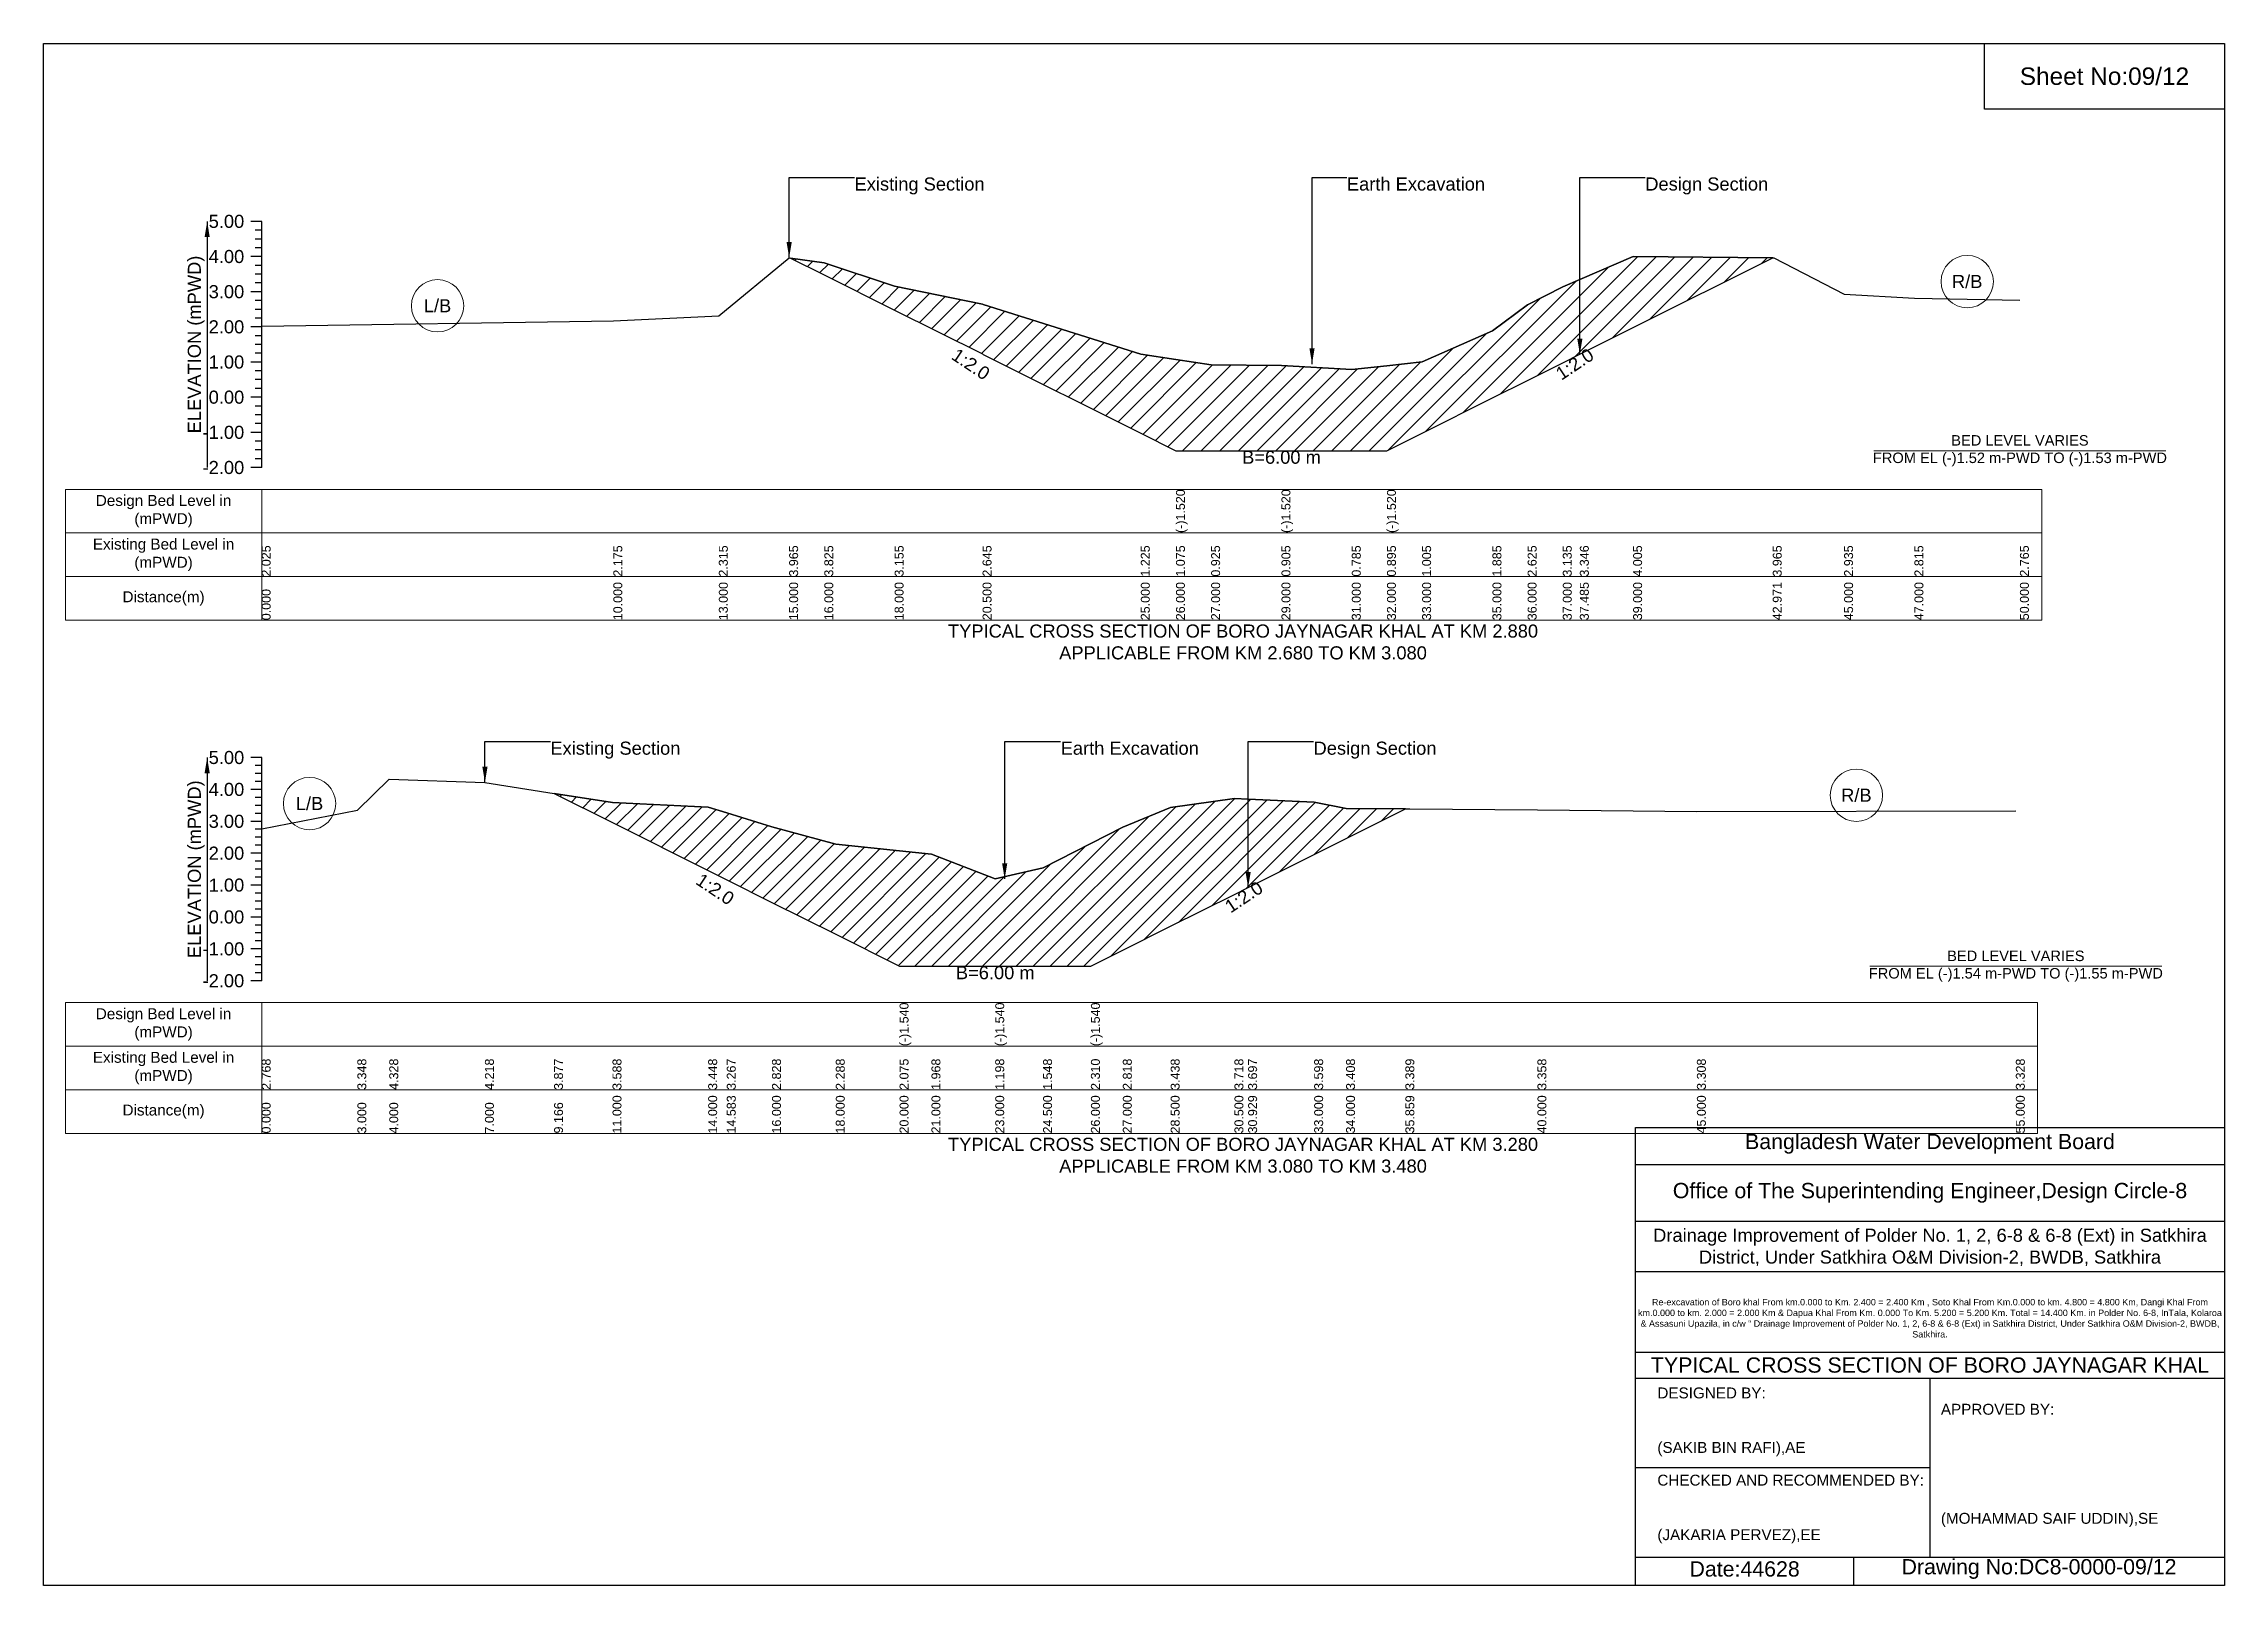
# Model space of a CAD drawing. Header units: inches. Extents: x 91000 to 268000, y -5656 to 20000.
# Drawn here: x 180000 to 188000, y -5656 to 0 of the extents above; entities that cross this region are included whole.
import ezdxf

# ---------------------------------------------------------------- set-up
doc = ezdxf.new("R2010")
doc.units = ezdxf.units.IN
doc.header["$LTSCALE"] = 7
doc.header["$MEASUREMENT"] = 0
for name, color, linetype, lineweight in [('Cross section Data Border', 7, 'Continuous', 9), ('Cross Section Labels', 7, 'Continuous', 9), ('Existing_Bed_Level for Xsection', 7, 'Continuous', 25)]:
    doc.layers.add(name, color=color, linetype=linetype, lineweight=lineweight)
doc.styles.get("Standard").update_dxf_attribs({"font": 'arial.ttf'})
doc.dimstyles.get("Standard").update_dxf_attribs({"dimtxt": 0.18, "dimasz": 0.18, "dimexe": 0.18, "dimexo": 0.0625, "dimgap": 0.09, "dimtad": 0, "dimtih": 1, "dimtoh": 1, "dimdec": 4, "dimzin": 0, "dimdsep": 46, "dimtxsty": 'Standard', "dimcen": 0.09, "dimadec": 0, "dimazin": 0, "dimtfac": 1, "dimtdec": 4, "dimtofl": 0, "dimtmove": 0, "dimatfit": 3, "dimfxl": 1, "dimtolj": 1, "dimtzin": 0, "dimarcsym": 0})

msp = doc.modelspace()

# ---------------------------------------------------------------- texts
at = {"attachment_point": 5}
for s, insert, char_height in [('Sheet No:09/12', (187560, -120), 64), ('Bangladesh Water Development Board', (186920, -4036), 56), ('Office of The Superintending Engineer,Design Circle-8', (186920, -4216), 56)]:
    msp.add_mtext(s, dxfattribs=dict(at, insert=insert, char_height=char_height))
for s, insert, char_height, width, attachment_point in [('Drainage Improvement of Polder No. 1, 2, 6-8 & 6-8 (Ext) in Satkhira District, Under Satkhira O&M Division-2, BWDB, Satkhira', (186920, -4416), 48, 2240, 5), ('Re-excavation of Boro khal From km.0.000 to Km. 2.400 = 2.400 Km , Soto Khal From Km.0.000 to km. 4.800 = 4.800 Km, Dangi Khal From km.0.000 to km. 2.000 = 2.000 Km & Dapua Khal From Km. 0.000 To Km. 5.200 = 5.200 Km. Total = 14.400 Km. in Polder No. 6-8, InTala, Kolaroa & Assasuni Upazila, in c/w “ Drainage Improvement of Polder No. 1, 2, 6-8 & 6-8 (Ext) in Satkhira District, Under Satkhira O&M Division-2, BWDB, Satkhira.', (186920, -4676), 23.565, 2160, 5), ('TYPICAL CROSS SECTION OF BORO JAYNAGAR KHAL', (186920, -4848), 56, 2240, 5), ('DESIGNED BY:^J^J^J(SAKIB BIN RAFI),AE', (185920, -5056), 40, 1120, 4), ('APPROVED BY:^J^J^J^J^J^J(MOHAMMAD SAIF UDDIN),SE', (186960, -5216), 40, 1120, 4), ('CHECKED AND RECOMMENDED BY:^J^J^J(JAKARIA PERVEZ),EE', (185920, -5376), 40, 1120, 4), ('Date:44628', (186240, -5596), 56, 1120, 5), ('Drawing No:DC8-0000-09/12', (187320, -5596), 56, 1760, 5)]:
    msp.add_mtext(s, dxfattribs=dict(insert=insert, char_height=char_height, width=width, attachment_point=attachment_point))
at = {"layer": 'Cross section Data Border', "char_height": 40, "width": 640, "attachment_point": 5}
for s, insert in [('Design Bed Level in (mPWD)', (180440, -1715.3)), ('Existing Bed Level in (mPWD)', (180440, -1875.3)), ('Distance(m)', (180440, -2035.3)), ('Design Bed Level in (mPWD)', (180440, -3598.2)), ('Existing Bed Level in (mPWD)', (180440, -3758.2)), ('Distance(m)', (180440, -3918.2))]:
    msp.add_mtext(s, dxfattribs=dict(at, insert=insert))
at = {"layer": 'Cross Section Labels'}
for s, insert, char_height, attachment_point in [('Existing Section', (182975, -491), 48, 1), ('Earth Excavation', (184781, -491), 48, 1), ('Design Section', (185875.6, -491), 48, 1), ('R/B', (187056.5, -872.9), 48, 5), ('L/B', (181445, -961.9), 48, 5), ('BED LEVEL VARIES ^JFROM EL (-)1.52 m-PWD TO (-)1.53 m-PWD', (187250, -1493.3), 38.4, 5), ('B=6.00 m', (184541, -1493.3), 48, 2), ('TYPICAL CROSS SECTION OF BORO JAYNAGAR KHAL AT KM 2.880^JAPPLICABLE FROM KM 2.680 TO KM 3.080', (184400, -2195.3), 48, 5), ('Existing Section', (181859, -2560.7), 48, 1), ('Earth Excavation', (183731, -2560.7), 48, 1), ('Design Section', (184658.7, -2560.7), 48, 1), ('L/B', (180975.5, -2787.9), 48, 5), ('R/B', (186650, -2757.5), 48, 5), ('BED LEVEL VARIES ^JFROM EL (-)1.54 m-PWD TO (-)1.55 m-PWD', (187235, -3384.3), 38.4, 5), ('B=6.00 m', (183491, -3384.3), 48, 2), ('TYPICAL CROSS SECTION OF BORO JAYNAGAR KHAL AT KM 3.280^JAPPLICABLE FROM KM 3.080 TO KM 3.480', (184400, -4078.2), 48, 5)]:
    msp.add_mtext(s, dxfattribs=dict(at, insert=insert, char_height=char_height, attachment_point=attachment_point))
at = {"layer": 'Cross Section Labels', "char_height": 48, "attachment_point": 2}
for insert, rotation in [((185603.4, -1155.7), 33.69007), ((183414.9, -1156.1), 326.30993), ((182477, -3082.1), 326.30993), ((184389.5, -3110.6), 33.69007)]:
    msp.add_mtext('1:2.0', dxfattribs=dict(at, insert=insert, rotation=rotation))
at = {"layer": 'Existing_Bed_Level for Xsection', "char_height": 48, "attachment_point": 6}
for s, insert in [('5.00', (180736, -652.3)), ('4.00', (180736, -781.3)), ('3.00', (180736, -910.3)), ('2.00', (180736, -1039.3)), ('1.00', (180736, -1168.3)), ('0.00', (180736, -1297.3)), ('-1.00', (180736, -1426.3)), ('-2.00', (180736, -1555.3)), ('5.00', (180736, -2619.2)), ('4.00', (180736, -2736.2)), ('3.00', (180736, -2853.2)), ('2.00', (180736, -2970.2)), ('1.00', (180736, -3087.2)), ('0.00', (180736, -3204.2)), ('-1.00', (180736, -3321.2)), ('-2.00', (180736, -3438.2))]:
    msp.add_mtext(s, dxfattribs=dict(at, insert=insert))
at = {"layer": 'Existing_Bed_Level for Xsection', "rotation": 90}
for s, insert, char_height, attachment_point in [('ELEVATION (mPWD)', (180560, -1103.8), 48, 5), ('(-)1.520', (184154, -1795.3), 32.8, 1), ('(-)1.520', (184541, -1795.3), 32.8, 1), ('(-)1.520', (184928, -1795.3), 32.8, 1), ('2.025', (180800, -1955.3), 32.8, 1), ('2.175', (182090, -1955.3), 32.8, 1), ('2.315', (182477, -1955.3), 32.8, 1), ('3.965', (182735, -1955.3), 32.8, 1), ('3.825', (182864, -1955.3), 32.8, 1), ('3.155', (183122, -1955.3), 32.8, 1), ('2.645', (183444.5, -1955.3), 32.8, 1), ('1.225', (184025, -1955.3), 32.8, 1), ('1.075', (184154, -1955.3), 32.8, 1), ('0.925', (184283, -1955.3), 32.8, 1), ('0.905', (184541, -1955.3), 32.8, 1), ('0.785', (184799, -1955.3), 32.8, 1), ('0.895', (184928, -1955.3), 32.8, 1), ('1.005', (185057, -1955.3), 32.8, 1), ('1.885', (185315, -1955.3), 32.8, 1), ('2.625', (185444, -1955.3), 32.8, 1), ('3.135', (185573, -1955.3), 32.8, 1), ('3.346', (185635.6, -1955.3), 32.8, 1), ('4.005', (185831, -1955.3), 32.8, 1), ('3.965', (186343.2, -1955.3), 32.8, 1), ('2.935', (186605, -1955.3), 32.8, 1), ('2.815', (186863, -1955.3), 32.8, 1), ('2.765', (187250, -1955.3), 32.8, 1), ('10.000', (182090, -2115.3), 32.8, 1), ('13.000', (182477, -2115.3), 32.8, 1), ('15.000', (182735, -2115.3), 32.8, 1), ('16.000', (182864, -2115.3), 32.8, 1), ('18.000', (183122, -2115.3), 32.8, 1), ('20.500', (183444.5, -2115.3), 32.8, 1), ('25.000', (184025, -2115.3), 32.8, 1), ('26.000', (184154, -2115.3), 32.8, 1), ('27.000', (184283, -2115.3), 32.8, 1), ('29.000', (184541, -2115.3), 32.8, 1), ('31.000', (184799, -2115.3), 32.8, 1), ('32.000', (184928, -2115.3), 32.8, 1), ('33.000', (185057, -2115.3), 32.8, 1), ('35.000', (185315, -2115.3), 32.8, 1), ('36.000', (185444, -2115.3), 32.8, 1), ('37.000', (185573, -2115.3), 32.8, 1), ('37.485', (185635.6, -2115.3), 32.8, 1), ('39.000', (185831, -2115.3), 32.8, 1), ('42.971', (186343.2, -2115.3), 32.8, 1), ('45.000', (186605, -2115.3), 32.8, 1), ('47.000', (186863, -2115.3), 32.8, 1), ('50.000', (187250, -2115.3), 32.8, 1), ('0.000', (180800, -2115.3), 32.8, 1), ('ELEVATION (mPWD)', (180560, -3028.7), 48, 5), ('(-)1.540', (183140, -3678.2), 32.8, 1), ('(-)1.540', (183491, -3678.2), 32.8, 1), ('(-)1.540', (183842, -3678.2), 32.8, 1), ('2.768', (180800, -3838.2), 32.8, 1), ('3.348', (181151, -3838.2), 32.8, 1), ('4.328', (181268, -3838.2), 32.8, 1), ('4.218', (181619, -3838.2), 32.8, 1), ('3.877', (181872.5, -3838.2), 32.8, 1), ('3.588', (182087, -3838.2), 32.8, 1), ('3.448', (182438, -3838.2), 32.8, 1), ('3.267', (182506.2, -3838.2), 32.8, 1), ('2.828', (182672, -3838.2), 32.8, 1), ('2.288', (182906, -3838.2), 32.8, 1), ('2.075', (183140, -3838.2), 32.8, 1), ('1.968', (183257, -3838.2), 32.8, 1), ('1.198', (183491, -3838.2), 32.8, 1), ('1.548', (183666.5, -3838.2), 32.8, 1), ('2.310', (183842, -3838.2), 32.8, 1), ('2.818', (183959, -3838.2), 32.8, 1), ('3.438', (184134.5, -3838.2), 32.8, 1), ('3.718', (184368.5, -3838.2), 32.8, 1), ('3.697', (184418.7, -3838.2), 32.8, 1), ('3.598', (184661, -3838.2), 32.8, 1), ('3.408', (184778, -3838.2), 32.8, 1), ('3.389', (184995.5, -3838.2), 32.8, 1), ('3.358', (185480, -3838.2), 32.8, 1), ('3.308', (186065, -3838.2), 32.8, 1), ('3.328', (187235, -3838.2), 32.8, 1), ('0.000', (180800, -3998.2), 32.8, 1), ('3.000', (181151, -3998.2), 32.8, 1), ('4.000', (181268, -3998.2), 32.8, 1), ('7.000', (181619, -3998.2), 32.8, 1), ('9.166', (181872.5, -3998.2), 32.8, 1), ('11.000', (182087, -3998.2), 32.8, 1), ('14.000', (182438, -3998.2), 32.8, 1), ('14.583', (182506.2, -3998.2), 32.8, 1), ('16.000', (182672, -3998.2), 32.8, 1), ('18.000', (182906, -3998.2), 32.8, 1), ('20.000', (183140, -3998.2), 32.8, 1), ('21.000', (183257, -3998.2), 32.8, 1), ('23.000', (183491, -3998.2), 32.8, 1), ('24.500', (183666.5, -3998.2), 32.8, 1), ('26.000', (183842, -3998.2), 32.8, 1), ('27.000', (183959, -3998.2), 32.8, 1), ('28.500', (184134.5, -3998.2), 32.8, 1), ('30.500', (184368.5, -3998.2), 32.8, 1), ('30.929', (184418.7, -3998.2), 32.8, 1), ('33.000', (184661, -3998.2), 32.8, 1), ('34.000', (184778, -3998.2), 32.8, 1), ('35.859', (184995.5, -3998.2), 32.8, 1), ('40.000', (185480, -3998.2), 32.8, 1), ('45.000', (186065, -3998.2), 32.8, 1), ('55.000', (187235, -3998.2), 32.8, 1)]:
    msp.add_mtext(s, dxfattribs=dict(at, insert=insert, char_height=char_height, attachment_point=attachment_point))

# ---------------------------------------------------------------- hatches: boundary and pattern name
at = {"layer": 'Existing_Bed_Level for Xsection'}
h = msp.add_hatch(dxfattribs=at)
h.set_pattern_fill('ANSI31', color=256, scale=387, style=0)
h.paths.add_polyline_path([(182740.4, -786.5), (182864, -848.3), (183122, -977.3), (183444.5, -1138.6), (183447.2, -1139.9), (184025, -1428.8), (184154, -1493.3), (184283, -1493.3), (184541, -1493.3), (184799, -1493.3), (184928, -1493.3), (185057, -1428.8), (185315, -1299.8), (185444, -1235.3), (185573, -1170.8), (185635.6, -1139.5), (185831, -1041.8), (186343.2, -785.7), (185831, -780.6), (185635.6, -865.6), (185573, -892.8), (185444, -958.6), (185315, -1054.1), (185057, -1167.6), (184928, -1181.8), (184799, -1196), (184541, -1180.5), (184283, -1177.9), (184154, -1158.6), (184025, -1139.2), (183447.2, -956.9), (183444.5, -956.1), (183122, -890.3), (182864, -803.8)])
h = msp.add_hatch(dxfattribs=at)
h.set_pattern_fill('ANSI31', color=256, scale=351, style=0)
h.paths.add_polyline_path([(181872.5, -2750.6), (182087, -2857.8), (182438, -3033.3), (182506.2, -3067.5), (182672, -3150.3), (182906, -3267.3), (183140, -3384.3), (183257, -3384.3), (183491, -3384.3), (183666.5, -3384.3), (183842, -3384.3), (183959, -3325.8), (184134.5, -3238.1), (184368.5, -3121.1), (184418.7, -3096), (184661, -2974.8), (184778, -2916.3), (184995.5, -2807.6), (184778, -2805.4), (184661, -2783.2), (184418.7, -2771.6), (184368.5, -2769.2), (184134.5, -2801.9), (183959, -2874.5), (183842, -2933.9), (183666.5, -3023.1), (183491, -3064), (183257, -2973.9), (183140, -2961.4), (182906, -2936.5), (182672, -2873.3), (182506.2, -2821.9), (182438, -2800.8), (182087, -2784.4)])

# ---------------------------------------------------------------- linework, layer by layer
for points in [[(180000, 0), (188000, 0), (188000, -5656), (180000, -5656)], [(187120, 0), (188000, 0), (188000, -240), (187120, -240)]]:
    msp.add_lwpolyline(points, close=True)
for points in [[(185840, -5656), (185840, -3976), (188000, -3976)], [(185840, -4112), (188000, -4112)], [(185840, -4320), (188000, -4320)], [(185840, -4504), (188000, -4504)], [(185840, -4800), (188000, -4800)], [(185840, -4896), (188000, -4896)], [(186920, -4896), (186920, -5552)], [(185840, -5224), (186920, -5224)], [(185840, -5552), (188000, -5552)], [(186640, -5552), (186640, -5656)]]:
    msp.add_lwpolyline(points)
at = {"layer": 'Cross section Data Border'}
for points in [[(180080, -1635.3), (187330, -1635.3), (187330, -2115.3), (180080, -2115.3)], [(180080, -3518.2), (187315, -3518.2), (187315, -3998.2), (180080, -3998.2)]]:
    msp.add_lwpolyline(points, close=True, dxfattribs=at)
for points in [[(180800, -1635.3), (180800, -2115.3)], [(180080, -1795.3), (187330, -1795.3)], [(180080, -1955.3), (187330, -1955.3)], [(180800, -3518.2), (180800, -3998.2)], [(180080, -3678.2), (187315, -3678.2)], [(180080, -3838.2), (187315, -3838.2)]]:
    msp.add_lwpolyline(points, dxfattribs=at)
at = {"layer": 'Cross Section Labels'}
for points in [[(186714.2, -1493.3), (187785.8, -1493.3)], [(186699.2, -3384.3), (187770.8, -3384.3)]]:
    msp.add_lwpolyline(points, dxfattribs=at)
for centre in [(187056.5, -872.9), (181445, -961.9), (180975.5, -2787.9), (186650, -2757.5)]:
    msp.add_circle(centre, 96, dxfattribs=at)
at = {"layer": 'Existing_Bed_Level for Xsection'}
for points in [[(180800, -652.3), (180760, -652.3)], [(180800, -684.5), (180776, -684.5)], [(180800, -716.8), (180776, -716.8)], [(180800, -1555.3), (180800, -1426.3), (180800, -1297.3), (180800, -1168.3), (180800, -1039.3), (180800, -910.3), (180800, -781.3), (180800, -652.3)], [(180800, -781.3), (180760, -781.3)], [(180800, -749), (180776, -749)], [(180800, -1036), (182090, -1016.7), (182477, -998.6), (182735, -785.8), (182740.4, -786.5), (182864, -803.8), (183122, -890.3), (183444.5, -956.1), (183447.2, -956.9), (184025, -1139.2), (184154, -1158.6), (184154, -1158.6), (184283, -1177.9), (184541, -1180.5), (184541, -1180.5), (184799, -1196), (184928, -1181.8), (184928, -1181.8), (185057, -1167.6), (185315, -1054.1), (185444, -958.6), (185573, -892.8), (185635.6, -865.6), (185831, -780.6), (186343.2, -785.7), (186347, -785.8), (186605, -918.6), (186863, -934.1), (187250, -940.6)], [(180800, -813.5), (180776, -813.5)], [(180800, -845.8), (180776, -845.8)], [(180800, -878), (180776, -878)], [(180800, -910.3), (180760, -910.3)], [(180800, -942.5), (180776, -942.5)], [(180800, -1039.3), (180760, -1039.3)], [(180800, -974.8), (180776, -974.8)], [(180800, -1007), (180776, -1007)], [(180800, -1071.5), (180776, -1071.5)], [(180800, -1103.8), (180776, -1103.8)], [(180800, -1168.3), (180760, -1168.3)], [(180800, -1136), (180776, -1136)], [(180800, -1200.5), (180776, -1200.5)], [(180800, -1232.8), (180776, -1232.8)], [(180800, -1265), (180776, -1265)], [(180800, -1297.3), (180760, -1297.3)], [(180800, -1329.5), (180776, -1329.5)], [(180800, -1426.3), (180760, -1426.3)], [(180800, -1361.8), (180776, -1361.8)], [(180800, -1394), (180776, -1394)], [(180800, -1458.5), (180776, -1458.5)], [(180800, -1490.8), (180776, -1490.8)], [(180800, -1555.3), (180760, -1555.3)], [(180800, -1523), (180776, -1523)], [(180800, -2619.2), (180760, -2619.2)], [(180800, -3438.2), (180800, -3321.2), (180800, -3204.2), (180800, -3087.2), (180800, -2970.2), (180800, -2853.2), (180800, -2736.2), (180800, -2619.2)], [(180800, -2648.4), (180776, -2648.4)], [(180800, -2677.7), (180776, -2677.7)], [(180800, -2706.9), (180776, -2706.9)], [(180800, -2880.3), (181151, -2812.4), (181268, -2697.8), (181619, -2710.7), (181872.5, -2750.6), (182087, -2784.4), (182438, -2800.8), (182506.2, -2821.9), (182672, -2873.3), (182906, -2936.5), (183140, -2961.4), (183140, -2961.4), (183257, -2973.9), (183491, -3064), (183491, -3064), (183666.5, -3023.1), (183842, -2933.9), (183842, -2933.9), (183959, -2874.5), (184134.5, -2801.9), (184368.5, -2769.2), (184418.7, -2771.6), (184661, -2783.2), (184778, -2805.4), (184995.5, -2807.6), (185012, -2807.8), (185480, -2811.3), (186065, -2817.1), (187235, -2814.8)], [(180800, -2736.2), (180760, -2736.2)], [(180800, -2765.4), (180776, -2765.4)], [(180800, -2794.7), (180776, -2794.7)], [(180800, -2853.2), (180760, -2853.2)], [(180800, -2823.9), (180776, -2823.9)], [(180800, -2882.4), (180776, -2882.4)], [(180800, -2911.7), (180776, -2911.7)], [(180800, -2940.9), (180776, -2940.9)], [(180800, -2970.2), (180760, -2970.2)], [(180800, -2999.4), (180776, -2999.4)], [(180800, -3028.7), (180776, -3028.7)], [(180800, -3087.2), (180760, -3087.2)], [(180800, -3057.9), (180776, -3057.9)], [(180800, -3116.4), (180776, -3116.4)], [(180800, -3145.7), (180776, -3145.7)], [(180800, -3174.9), (180776, -3174.9)], [(180800, -3204.2), (180760, -3204.2)], [(180800, -3233.4), (180776, -3233.4)], [(180800, -3262.7), (180776, -3262.7)], [(180800, -3321.2), (180760, -3321.2)], [(180800, -3291.9), (180776, -3291.9)], [(180800, -3350.4), (180776, -3350.4)], [(180800, -3438.2), (180760, -3438.2)], [(180800, -3379.7), (180776, -3379.7)], [(180800, -3408.9), (180776, -3408.9)]]:
    msp.add_lwpolyline(points, dxfattribs=at)
for points in [[(182740.4, -786.5), (182740.4, -786.5), (182864, -848.3), (183122, -977.3), (183444.5, -1138.6), (183447.2, -1139.9), (184025, -1428.8), (184154, -1493.3), (184154, -1493.3), (184283, -1493.3), (184541, -1493.3), (184541, -1493.3), (184799, -1493.3), (184928, -1493.3), (184928, -1493.3), (185057, -1428.8), (185315, -1299.8), (185444, -1235.3), (185573, -1170.8), (185635.6, -1139.5), (185831, -1041.8), (186343.2, -785.7), (186343.2, -785.7), (186343.2, -785.7), (185831, -780.6), (185635.6, -865.6), (185573, -892.8), (185444, -958.6), (185315, -1054.1), (185057, -1167.6), (184928, -1181.8), (184928, -1181.8), (184799, -1196), (184541, -1180.5), (184541, -1180.5), (184283, -1177.9), (184154, -1158.6), (184154, -1158.6), (184025, -1139.2), (183447.2, -956.9), (183444.5, -956.1), (183122, -890.3), (182864, -803.8), (182740.4, -786.5)], [(181872.5, -2750.6), (182087, -2857.8), (182438, -3033.3), (182506.2, -3067.5), (182672, -3150.3), (182906, -3267.3), (183140, -3384.3), (183140, -3384.3), (183257, -3384.3), (183491, -3384.3), (183491, -3384.3), (183666.5, -3384.3), (183842, -3384.3), (183842, -3384.3), (183959, -3325.8), (184134.5, -3238.1), (184368.5, -3121.1), (184418.7, -3096), (184661, -2974.8), (184778, -2916.3), (184995.5, -2807.6), (184778, -2805.4), (184661, -2783.2), (184418.7, -2771.6), (184368.5, -2769.2), (184134.5, -2801.9), (183959, -2874.5), (183842, -2933.9), (183842, -2933.9), (183666.5, -3023.1), (183491, -3064), (183491, -3064), (183257, -2973.9), (183140, -2961.4), (183140, -2961.4), (182906, -2936.5), (182672, -2873.3), (182506.2, -2821.9), (182438, -2800.8), (182087, -2784.4)]]:
    msp.add_lwpolyline(points, close=True, dxfattribs=at)

msp.set_redraw_order([(e.dxf.handle, doc.entitydb.next_handle()) for e in msp.query("TEXT MTEXT ATTDEF DIMENSION ARC_DIMENSION")])  # texts and dimensions are drawn at this point

# ---------------------------------------------------------------- leaders
at = {"layer": 'Cross Section Labels', "annotation_type": 0, "has_hookline": 1, "hookline_direction": 0}
for points, text_width in [([(182735, -785.8), (182735, -491), (182974.9, -491)], 467.2), ([(184653.1, -1175.5), (184653.1, -491), (184780.9, -491)], 497), ([(185635.6, -1139.5), (185635.6, -491), (185875.5, -491)], 441.2), ([(181619, -2710.7), (181619, -2560.7), (181858.9, -2560.7)], 467.2), ([(183525.6, -3064.6), (183525.6, -2560.7), (183730.9, -2560.7)], 497), ([(184418.7, -3096), (184418.7, -2560.7), (184658.7, -2560.7)], 441.2)]:
    msp.add_leader(points, dimstyle='Standard', override={"dimasz": 57.6}, dxfattribs=dict(at, text_width=text_width))
at = {"layer": 'Existing_Bed_Level for Xsection'}
for points in [[(180600, -652.3), (180600, -1555.3)], [(180600, -2619.2), (180600, -3438.2)]]:
    msp.add_leader(points, dimstyle='Standard', override={"dimasz": 57.6}, dxfattribs=at)

doc.saveas('drawing.dxf')
